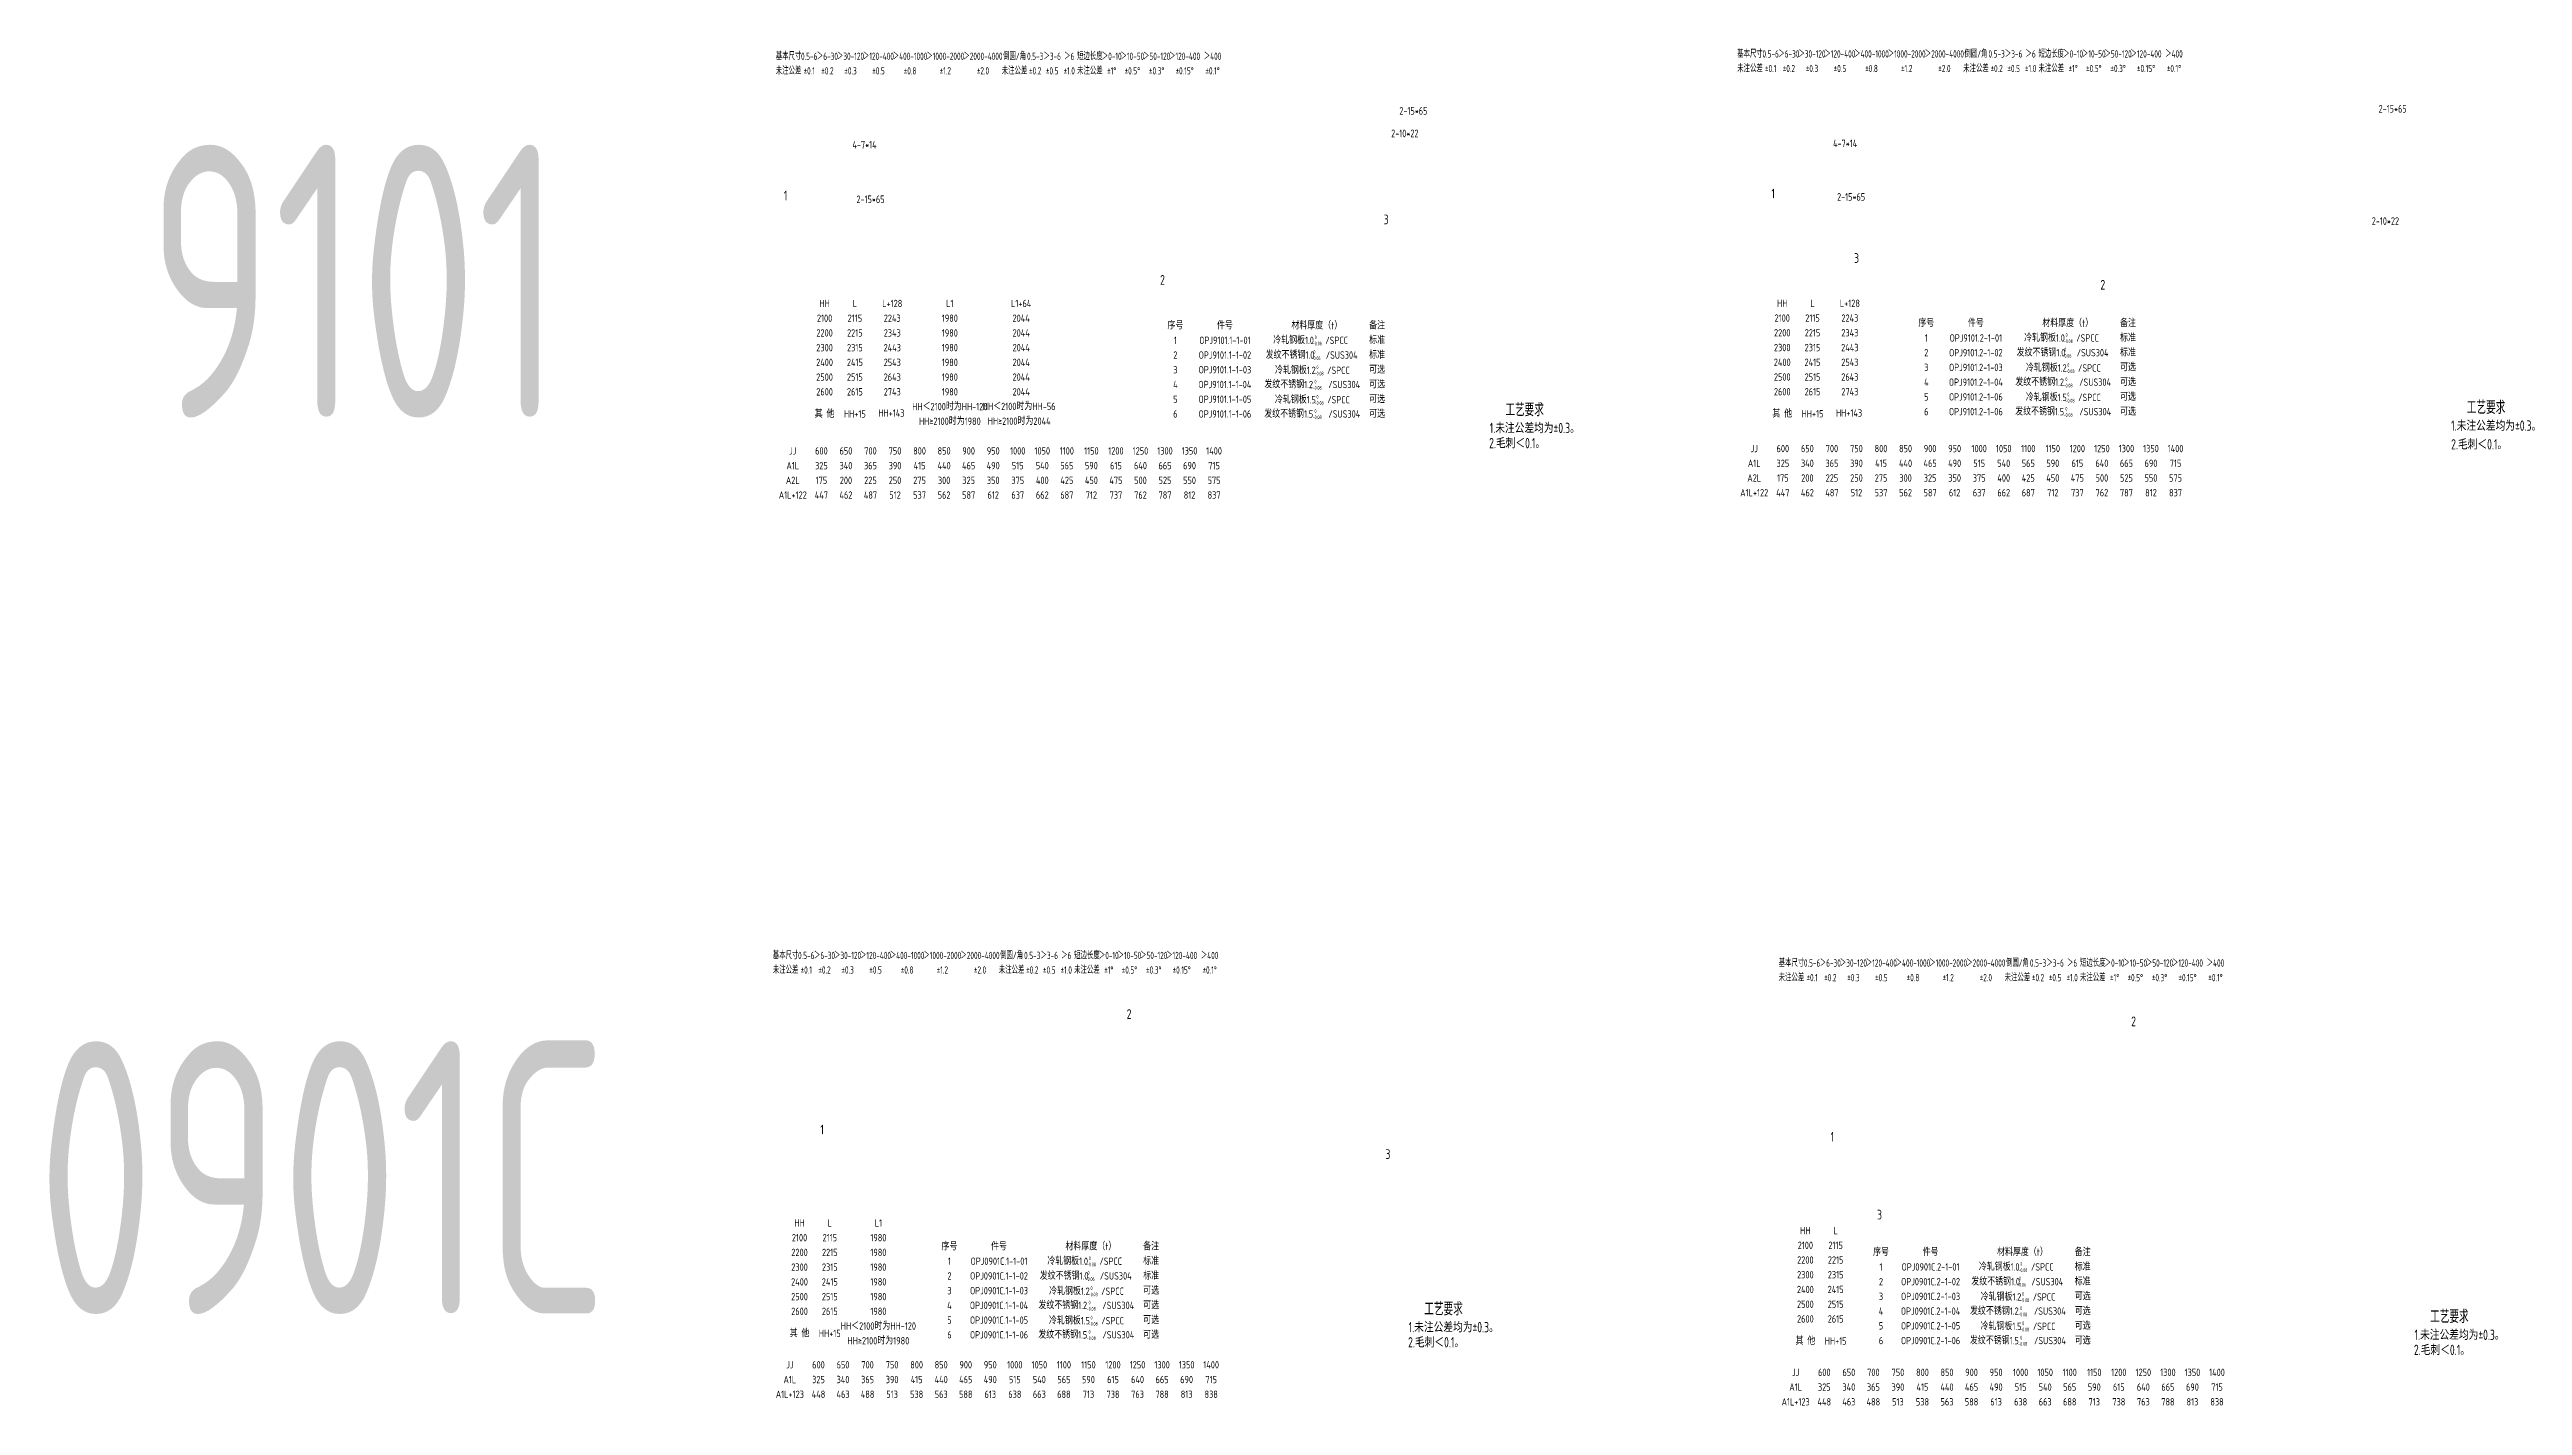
# Model space of a CAD drawing. Header units: inches. Extents: x 14216 to 120088, y -28803 to 23559.
# Drawn here: x 16668 to 25737, y 12131 to 17103 of the extents above; entities that cross this region are included whole.
import ezdxf
from ezdxf.enums import TextEntityAlignment as Align

# ---------------------------------------------------------------- set-up
doc = ezdxf.new("R2010")
doc.units = ezdxf.units.IN
doc.header["$LTSCALE"] = 0.3
doc.header["$MEASUREMENT"] = 0
for name, color, linetype in [('1粗实线', 4, 'Continuous'), ('2', 2, 'Continuous'), ('2细实线', 2, 'Continuous')]:
    doc.layers.add(name, color=color, linetype=linetype)
doc.layers.add('粗实线', color=7, linetype='Continuous', lineweight=30)
doc.styles.add('HZ', font='isocp2.shx', dxfattribs={"width": 0.7, "bigfont": 'hztxt.shx'})

msp = doc.modelspace()

# ---------------------------------------------------------------- texts
at = {"layer": '1粗实线', "color": 4, "style": 'HZ', "width": 0.8}
for s, p in [('1', (19361.3, 16549.7)), ('1', (22982.7, 16556.8)), ('3', (21560.9, 16462.1)), ('3', (23286, 16320.4)), ('2', (20741.1, 16240.3)), ('2', (24189.2, 16222.5)), ('2', (20618.6, 13548.6)), ('2', (24302.2, 13521.8)), ('1', (19495.3, 13125)), ('3', (21567.6, 13035.2)), ('1', (23200, 13098.5)), ('3', (23370.1, 12813.1))]:
    msp.add_text(s, height=35.6, dxfattribs=at).set_placement(p)
at = {"layer": '2', "style": 'HZ', "width": 0.8}
for s, p in [('HH', (19510.8, 16171.7)), ('L', (19621.8, 16171.7)), ('L+128', (19758.9, 16171.7)), ('L1', (19970.1, 16171.7)), ('L1+64', (20231.7, 16171.7)), ('HH', (23022.5, 16172.1)), ('L', (23133.5, 16172.1)), ('L+128', (23270.5, 16172.1)), ('2200', (19510.8, 16063.7)), ('2100', (19510.8, 16117.7)), ('2215', (19621.8, 16063.7)), ('2115', (19621.8, 16117.7)), ('2343', (19758.9, 16063.7)), ('2243', (19758.9, 16117.7)), ('1980', (19970.1, 16117.7)), ('1980', (19970.1, 16063.7)), ('2044', (20231.7, 16117.7)), ('2044', (20231.7, 16063.7)), ('序号', (20797.2, 16090.6)), ('件号', (20978.9, 16090.6)), ('冷轧钢板1.0   /SPCC', (21293, 16036.6)), ('材料厚度（t）', (21315.7, 16090.6)), ('标准', (21536.8, 16036.6)), ('备注', (21536.8, 16090.6)), ('2200', (23022.5, 16064.1)), ('2100', (23022.5, 16118.1)), ('2215', (23133.5, 16064.1)), ('2115', (23133.5, 16118.1)), ('2343', (23270.5, 16064.1)), ('2243', (23270.5, 16118.1)), ('序号', (23550.8, 16099.2)), ('1', (23550.8, 16045.2)), ('OPJ9101.2-1-01', (23732.5, 16045.2)), ('件号', (23732.5, 16099.2)), ('冷轧钢板1.0   /SPCC', (24046.7, 16045.2)), ('材料厚度（t）', (24069.4, 16099.2)), ('标准', (24290.5, 16045.2)), ('备注', (24290.5, 16099.2)), ('2400', (19510.8, 15955.7)), ('2300', (19510.8, 16009.7)), ('2415', (19621.8, 15955.7)), ('2315', (19621.8, 16009.7)), ('2443', (19758.9, 16009.7)), ('2543', (19758.9, 15955.7)), ('1980', (19970.1, 16009.7)), ('1980', (19970.1, 15955.7)), ('2044', (20231.7, 16009.7)), ('2044', (20231.7, 15955.7)), ('2', (20797.2, 15982.6)), ('1', (20797.2, 16036.6)), ('OPJ9101.1-1-02', (20978.9, 15982.6)), ('OPJ9101.1-1-01', (20978.9, 16036.6)), ('发纹不锈钢1.0   /SUS304 ', (21303.8, 15982.6)), ('标准', (21536.8, 15982.6)), ('2400', (23022.5, 15956.1)), ('2300', (23022.5, 16010.1)), ('2415', (23133.5, 15956.1)), ('2315', (23133.5, 16010.1)), ('2443', (23270.5, 16010.1)), ('2543', (23270.5, 15956.1)), ('2', (23550.8, 15991.2)), ('OPJ9101.2-1-02', (23732.5, 15991.2)), ('发纹不锈钢1.0   /SUS304 ', (24057.5, 15991.2)), ('标准', (24290.5, 15991.2)), ('2500', (19510.8, 15901.7)), ('2515', (19621.8, 15901.7)), ('2643', (19758.9, 15901.7)), ('1980', (19970.1, 15901.7)), ('2044', (20231.7, 15901.7)), ('4', (20797.2, 15874.6)), ('3', (20797.2, 15928.6)), ('OPJ9101.1-1-04', (20978.9, 15874.6)), ('OPJ9101.1-1-03', (20978.9, 15928.6)), ('发纹不锈钢1.2    /SUS304 ', (21306.1, 15874.6)), ('冷轧钢板1.2   /SPCC', (21299.6, 15926.6)), ('可选', (21536.8, 15928.6)), ('可选', (21536.8, 15874.6)), ('2500', (23022.5, 15902.1)), ('2515', (23133.5, 15902.1)), ('2643', (23270.5, 15902.1)), ('4', (23550.8, 15883.2)), ('3', (23550.8, 15937.2)), ('OPJ9101.2-1-04', (23732.5, 15883.2)), ('OPJ9101.2-1-03', (23732.5, 15937.2)), ('发纹不锈钢1.2    /SUS304 ', (24059.7, 15883.2)), ('冷轧钢板1.2   /SPCC', (24053.2, 15935.2)), ('可选', (24290.5, 15937.2)), ('可选', (24290.5, 15883.2)), ('其 他', (19510.8, 15766.7)), ('2600', (19510.8, 15847.7)), ('HH+15', (19621.8, 15766.7)), ('2615', (19621.8, 15847.7)), ('HH+143', (19755.8, 15769.7)), ('2743', (19758.9, 15847.7)), ('HH＜2100时为HH-120', (19970.1, 15793.7)), ('1980', (19970.1, 15847.7)), ('HH＜2100时为HH-56', (20224.3, 15794.2)), ('2044', (20231.7, 15847.7)), ('5', (20797.2, 15820.6)), ('6', (20797.2, 15766.6)), ('OPJ9101.1-1-05', (20978.9, 15820.6)), ('OPJ9101.1-1-06', (20978.9, 15766.6)), ('发纹不锈钢1.5    /SUS304 ', (21306.1, 15766.6)), ('冷轧钢板1.5   /SPCC', (21299.6, 15818.6)), ('可选', (21536.8, 15820.6)), ('可选', (21536.8, 15766.6)), ('其 他', (23022.5, 15767.1)), ('2600', (23022.5, 15848.1)), ('HH+15', (23133.5, 15767.1)), ('2615', (23133.5, 15848.1)), ('HH+143', (23267.5, 15770)), ('2743', (23270.5, 15848.1)), ('5', (23550.8, 15829.2)), ('6', (23550.8, 15775.2)), ('OPJ9101.2-1-06', (23732.5, 15829.2)), ('OPJ9101.2-1-06', (23732.5, 15775.2)), ('发纹不锈钢1.5    /SUS304 ', (24059.7, 15775.2)), ('冷轧钢板1.5   /SPCC', (24053.2, 15827.2)), ('可选', (24290.5, 15829.2)), ('可选', (24290.5, 15775.2)), ('HH≥2100时为1980', (19970.1, 15739.7)), ('HH≥2100时为2044', (20224.3, 15740.2)), ('HH', (19418.9, 12800.5)), ('L', (19529.9, 12800.5)), ('L1', (19708.1, 12800.5)), ('2200', (19418.9, 12692.5)), ('2100', (19418.9, 12746.5)), ('2215', (19529.9, 12692.5)), ('2115', (19529.9, 12746.5)), ('1980', (19708.1, 12746.5)), ('1980', (19708.1, 12692.5)), ('序号', (19968.7, 12714.3)), ('件号', (20150.4, 12714.3)), ('材料厚度（t）', (20487.3, 12714.3)), ('备注', (20708.4, 12714.3)), ('2100', (23107.3, 12718.6)), ('HH', (23107.3, 12772.6)), ('2115', (23218.3, 12718.6)), ('L', (23218.3, 12772.6)), ('序号', (23384.7, 12693.3)), ('件号', (23566.4, 12693.3)), ('材料厚度（t）', (23903.2, 12693.3)), ('备注', (24124.3, 12693.3)), ('2300', (19418.9, 12638.5)), ('2315', (19529.9, 12638.5)), ('1980', (19708.1, 12638.5)), ('2', (19968.7, 12606.3)), ('1', (19968.7, 12660.3)), ('OPJ0901C.1-1-02', (20150.4, 12606.3)), ('OPJ0901C.1-1-01', (20150.4, 12660.3)), ('发纹不锈钢1.0   /SUS304 ', (20475.4, 12606.3)), ('冷轧钢板1.0   /SPCC', (20464.6, 12660.3)), ('标准', (20708.4, 12660.3)), ('标准', (20708.4, 12606.3)), ('2300', (23107.3, 12610.6)), ('2200', (23107.3, 12664.6)), ('2315', (23218.3, 12610.6)), ('2215', (23218.3, 12664.6)), ('1', (23384.7, 12639.3)), ('OPJ0901C.2-1-01', (23566.4, 12639.3)), ('冷轧钢板1.0   /SPCC', (23880.5, 12639.3)), ('标准', (24124.3, 12639.3)), ('2400', (19418.9, 12584.5)), ('2500', (19418.9, 12530.5)), ('2415', (19529.9, 12584.5)), ('2515', (19529.9, 12530.5)), ('1980', (19708.1, 12584.5)), ('1980', (19708.1, 12530.5)), ('3', (19968.7, 12552.3)), ('OPJ0901C.1-1-03', (20150.4, 12552.3)), ('冷轧钢板1.2   /SPCC', (20471.1, 12550.3)), ('可选', (20708.4, 12552.3)), ('2400', (23107.3, 12556.6)), ('2500', (23107.3, 12502.6)), ('2415', (23218.3, 12556.6)), ('2515', (23218.3, 12502.6)), ('3', (23384.7, 12531.3)), ('2', (23384.7, 12585.3)), ('OPJ0901C.2-1-03', (23566.4, 12531.3)), ('OPJ0901C.2-1-02', (23566.4, 12585.3)), ('发纹不锈钢1.0   /SUS304 ', (23891.3, 12585.3)), ('冷轧钢板1.2   /SPCC', (23887.1, 12529.4)), ('标准', (24124.3, 12585.3)), ('可选', (24124.3, 12531.3)), ('2600', (19418.9, 12476.5)), ('2615', (19529.9, 12476.5)), ('HH＜2100时为HH-120', (19708.1, 12422.5)), ('1980', (19708.1, 12476.5)), ('4', (19968.7, 12498.3)), ('5', (19968.7, 12444.3)), ('OPJ0901C.1-1-04', (20150.4, 12498.3)), ('OPJ0901C.1-1-05', (20150.4, 12444.3)), ('发纹不锈钢1.2    /SUS304 ', (20477.6, 12498.3)), ('冷轧钢板1.5   /SPCC', (20471.1, 12442.3)), ('可选', (20708.4, 12498.3)), ('可选', (20708.4, 12444.3)), ('2600', (23107.3, 12448.6)), ('2615', (23218.3, 12448.6)), ('4', (23384.7, 12477.3)), ('5', (23384.7, 12423.3)), ('OPJ0901C.2-1-04', (23566.4, 12477.3)), ('OPJ0901C.2-1-05', (23566.4, 12423.3)), ('发纹不锈钢1.2    /SUS304 ', (23893.6, 12477.3)), ('冷轧钢板1.5   /SPCC', (23887.1, 12421.4)), ('可选', (24124.3, 12477.3)), ('可选', (24124.3, 12423.3)), ('其 他', (19418.9, 12395.5)), ('HH+15', (19529.9, 12395.5)), ('HH≥2100时为1980', (19708.1, 12368.5)), ('6', (19968.7, 12390.3)), ('OPJ0901C.1-1-06', (20150.4, 12390.3)), ('发纹不锈钢1.5    /SUS304 ', (20477.6, 12390.3)), ('可选', (20708.4, 12390.3)), ('其 他', (23107.3, 12367.6)), ('HH+15', (23218.3, 12367.6)), ('6', (23384.7, 12369.3)), ('OPJ0901C.2-1-06', (23566.4, 12369.3)), ('发纹不锈钢1.5    /SUS304 ', (23893.6, 12369.3)), ('可选', (24124.3, 12369.3))]:
    msp.add_text(s, height=27, dxfattribs=at).set_placement(p, align=Align.MIDDLE_CENTER)
at = {"layer": '2', "color": 6, "style": 'HZ', "width": 0.75}
for s, p in [('1.未注公差均为±0.3。', (21949.8, 15696.1)), ('1.未注公差均为±0.3。', (25475.4, 15704.7)), ('2.毛刺＜0.1。', (21947.6, 15640.7)), ('2.毛刺＜0.1。', (25475.3, 15636.4)), ('1.未注公差均为±0.3。', (21652.6, 12399.4)), ('2.毛刺＜0.1。', (21650.5, 12344)), ('2.毛刺＜0.1。', (25338.9, 12316.1)), ('1.未注公差均为±0.3。', (25341, 12371.5))]:
    msp.add_text(s, height=38, dxfattribs=at).set_placement(p)
at = {"layer": '2', "color": 6, "attachment_point": 5, "style": 'HZ'}
for s, insert, char_height in [('\\A1;2-15*65', (21669.9, 16877.8), 28), ('\\A1;2-15*65', (25260.7, 16885.5), 28), ('\\A1;2-10*22', (21638.6, 16795.2), 28), ('\\A1;9101', (17790.2, 16253.5), 1000), ('\\A1;4-7*14', (19657.3, 16753.5), 28), ('\\A1;4-7*14', (23253.1, 16758.6), 28), ('\\A1;2-15*65', (19679.3, 16553.7), 28), ('\\A1;2-15*65', (23275, 16562.3), 28), ('\\A1;2-10*22', (25234.3, 16473.8), 28), ('\\A1;0901C', (17668.9, 12966.7), 1000)]:
    msp.add_mtext(s, dxfattribs=dict(at, insert=insert, char_height=char_height))
at = {"layer": '2', "char_height": 13.73, "attachment_point": 1, "style": 'HZ'}
for s, insert in [(' 0\\P-0.08', (21301.1, 16054.4)), (' 0\\P-0.08', (24054.8, 16063)), (' 0\\P-0.06', (21296.5, 16000.9)), (' 0\\P-0.06', (24050.2, 16009.5)), (' 0\\P-0.08', (21300.4, 15892.1)), (' 0\\P-0.08', (21307.7, 15944.5)), (' 0\\P-0.08', (24054.1, 15900.6)), (' 0\\P-0.08', (24061.3, 15953.1)), (' 0\\P-0.08', (21300.4, 15784.1)), (' 0\\P-0.08', (21307.7, 15836.5)), (' 0\\P-0.08', (24054.1, 15792.6)), (' 0\\P-0.08', (24061.3, 15845.1)), (' 0\\P-0.06', (20468.1, 12624.6)), (' 0\\P-0.08', (20472.7, 12678.1)), (' 0\\P-0.08', (23888.6, 12657.2)), (' 0\\P-0.08', (20472, 12515.7)), (' 0\\P-0.08', (20479.2, 12568.2)), (' 0\\P-0.06', (23884, 12603.7)), (' 0\\P-0.08', (23895.2, 12547.3)), (' 0\\P-0.08', (20479.2, 12460.2)), (' 0\\P-0.08', (23887.9, 12494.8)), (' 0\\P-0.08', (23895.2, 12439.3)), (' 0\\P-0.08', (20472, 12407.7)), (' 0\\P-0.08', (23887.9, 12386.8))]:
    msp.add_mtext(s, dxfattribs=dict(at, insert=insert))
at = {"layer": '2细实线', "linetype": 'ByBlock', "style": 'HZ', "width": 0.65}
for s, p in [('基本尺寸', (19378.7, 17078)), ('0.5-6', (19454.4, 17078)), ('＞6-30', (19521.2, 17078)), ('＞30-120', (19605.9, 17078)), ('＞120-400', (19708.3, 17078)), ('＞400-1000', (19824.2, 17078)), ('＞1000-2000', (19953.4, 17078)), ('＞2000-4000', (20091.5, 17078)), ('倒圆/角', (20207.3, 17078)), ('0.5-3', (20283, 17078)), ('＞3-6', (20345.4, 17078)), ('＞6', (20407.8, 17078)), ('短边长度', (20483.5, 17078)), ('＞0-10', (20563.7, 17078)), ('＞10-50', (20639.4, 17078)), ('＞50-120', (20728.5, 17078)), ('＞120-400', (20831, 17078)), ('＞400', (20933.5, 17078)), ('基本尺寸', (22904.3, 17086.6)), ('未注公差', (22904.3, 17033.2)), ('0.5-6', (22980, 17086.6)), ('＞6-30', (23046.8, 17086.6)), ('＞30-120', (23131.5, 17086.6)), ('＞120-400', (23233.9, 17086.6)), ('＞400-1000', (23349.8, 17086.6)), ('＞1000-2000', (23478.9, 17086.6)), ('＞2000-4000', (23617.1, 17086.6)), ('未注公差', (23732.9, 17033.2)), ('倒圆/角', (23732.9, 17086.6)), ('0.5-3', (23808.6, 17086.6)), ('＞3-6', (23871, 17086.6)), ('＞6', (23933.4, 17086.6)), ('未注公差', (24009.1, 17033.2)), ('短边长度', (24009.1, 17086.6)), ('＞0-10', (24089.3, 17086.6)), ('＞10-50', (24165, 17086.6)), ('＞50-120', (24254.1, 17086.6)), ('＞120-400', (24356.6, 17086.6)), ('＞400', (24459, 17086.6)), ('未注公差', (19378.7, 17024.6)), ('%%p0.1', (19454.4, 17024.6)), ('%%p0.2', (19521.2, 17024.6)), ('%%p0.3', (19605.9, 17024.6)), ('%%p0.5', (19708.3, 17024.6)), ('%%p0.8', (19824.2, 17024.6)), ('%%p1.2', (19953.4, 17024.6)), ('%%p2.0', (20091.5, 17024.6)), ('未注公差', (20207.3, 17024.6)), ('%%p0.2', (20283, 17024.6)), ('%%p0.5', (20345.4, 17024.6)), ('%%p1.0', (20407.8, 17024.6)), ('未注公差', (20483.5, 17024.6)), ('%%p1%%d', (20563.7, 17024.6)), ('%%p0.5%%d', (20639.4, 17024.6)), ('%%p0.3%%d', (20728.5, 17024.6)), ('%%p0.15%%d', (20831, 17024.6)), ('%%p0.1%%d', (20933.5, 17024.6)), ('%%p0.1', (22980, 17033.2)), ('%%p0.2', (23046.8, 17033.2)), ('%%p0.3', (23131.5, 17033.2)), ('%%p0.5', (23233.9, 17033.2)), ('%%p0.8', (23349.8, 17033.2)), ('%%p1.2', (23478.9, 17033.2)), ('%%p2.0', (23617.1, 17033.2)), ('%%p0.2', (23808.6, 17033.2)), ('%%p0.5', (23871, 17033.2)), ('%%p1.0', (23933.4, 17033.2)), ('%%p1%%d', (24089.3, 17033.2)), ('%%p0.5%%d', (24165, 17033.2)), ('%%p0.3%%d', (24254.1, 17033.2)), ('%%p0.15%%d', (24356.6, 17033.2)), ('%%p0.1%%d', (24459, 17033.2)), ('基本尺寸', (19367.9, 13781.3)), ('0.5-6', (19443.6, 13781.3)), ('＞6-30', (19510.5, 13781.3)), ('＞30-120', (19595.1, 13781.3)), ('＞120-400', (19697.6, 13781.3)), ('＞400-1000', (19813.4, 13781.3)), ('＞1000-2000', (19942.6, 13781.3)), ('＞2000-4000', (20080.7, 13781.3)), ('倒圆/角', (20196.5, 13781.3)), ('0.5-3', (20272.3, 13781.3)), ('＞3-6', (20334.6, 13781.3)), ('＞6', (20397, 13781.3)), ('短边长度', (20472.8, 13781.3)), ('＞0-10', (20552.9, 13781.3)), ('＞10-50', (20628.7, 13781.3)), ('＞50-120', (20717.8, 13781.3)), ('＞120-400', (20820.2, 13781.3)), ('＞400', (20922.7, 13781.3)), ('未注公差', (19367.9, 13727.9)), ('%%p0.1', (19443.6, 13727.9)), ('%%p0.2', (19510.5, 13727.9)), ('%%p0.3', (19595.1, 13727.9)), ('%%p0.5', (19697.6, 13727.9)), ('%%p0.8', (19813.4, 13727.9)), ('%%p1.2', (19942.6, 13727.9)), ('%%p2.0', (20080.7, 13727.9)), ('未注公差', (20196.5, 13727.9)), ('%%p0.2', (20272.3, 13727.9)), ('%%p0.5', (20334.6, 13727.9)), ('%%p1.0', (20397, 13727.9)), ('未注公差', (20472.8, 13727.9)), ('%%p1%%d', (20552.9, 13727.9)), ('%%p0.5%%d', (20628.7, 13727.9)), ('%%p0.3%%d', (20717.8, 13727.9)), ('%%p0.15%%d', (20820.2, 13727.9)), ('%%p0.1%%d', (20922.7, 13727.9)), ('基本尺寸', (23056.3, 13753.5)), ('未注公差', (23056.3, 13700)), ('0.5-6', (23132, 13753.5)), ('%%p0.1', (23132, 13700)), ('＞6-30', (23198.8, 13753.5)), ('%%p0.2', (23198.8, 13700)), ('＞30-120', (23283.5, 13753.5)), ('%%p0.3', (23283.5, 13700)), ('＞120-400', (23385.9, 13753.5)), ('%%p0.5', (23385.9, 13700)), ('＞400-1000', (23501.8, 13753.5)), ('%%p0.8', (23501.8, 13700)), ('＞1000-2000', (23631, 13753.5)), ('%%p1.2', (23631, 13700)), ('＞2000-4000', (23769.1, 13753.5)), ('%%p2.0', (23769.1, 13700)), ('未注公差', (23884.9, 13700)), ('倒圆/角', (23884.9, 13753.5)), ('0.5-3', (23960.6, 13753.5)), ('%%p0.2', (23960.6, 13700)), ('＞3-6', (24023, 13753.5)), ('%%p0.5', (24023, 13700)), ('%%p1.0', (24085.4, 13700)), ('＞6', (24085.4, 13753.5)), ('短边长度', (24161.1, 13753.5)), ('未注公差', (24161.1, 13700)), ('＞0-10', (24241.3, 13753.5)), ('%%p1%%d', (24241.3, 13700)), ('＞10-50', (24317, 13753.5)), ('%%p0.5%%d', (24317, 13700)), ('＞50-120', (24406.1, 13753.5)), ('%%p0.3%%d', (24406.1, 13700)), ('＞120-400', (24508.6, 13753.5)), ('%%p0.15%%d', (24508.6, 13700)), ('＞400', (24611.1, 13753.5)), ('%%p0.1%%d', (24611.1, 13700))]:
    msp.add_text(s, height=26.73, dxfattribs=at).set_placement(p, align=Align.MIDDLE_CENTER)
at = {"layer": '2细实线', "style": 'HZ', "width": 0.8}
for s, p in [('JJ', (19394.1, 15631.2)), ('600', (19499.1, 15631.2)), ('650', (19589.1, 15631.2)), ('700', (19679.1, 15631.2)), ('750', (19769.1, 15631.2)), ('800', (19859.1, 15631.2)), ('850', (19949.1, 15631.2)), ('900', (20039.1, 15631.2)), ('950', (20129.1, 15631.2)), ('1000', (20219.1, 15631.2)), ('1050', (20309.1, 15631.2)), ('1100', (20399.1, 15631.2)), ('1150', (20489.1, 15631.2)), ('1200', (20579.1, 15631.2)), ('1250', (20669.1, 15631.2)), ('1300', (20759.1, 15631.2)), ('1350', (20849.1, 15631.2)), ('1400', (20939.1, 15631.2)), ('A1L', (22919.7, 15585.8)), ('JJ', (22919.7, 15639.8)), ('325', (23024.7, 15585.8)), ('600', (23024.7, 15639.8)), ('340', (23114.7, 15585.8)), ('650', (23114.7, 15639.8)), ('365', (23204.7, 15585.8)), ('700', (23204.7, 15639.8)), ('390', (23294.7, 15585.8)), ('750', (23294.7, 15639.8)), ('800', (23384.7, 15639.8)), ('415', (23384.7, 15585.8)), ('440', (23474.7, 15585.8)), ('850', (23474.7, 15639.8)), ('465', (23564.7, 15585.8)), ('900', (23564.7, 15639.8)), ('490', (23654.7, 15585.8)), ('950', (23654.7, 15639.8)), ('1000', (23744.7, 15639.8)), ('515', (23744.7, 15585.8)), ('1050', (23834.7, 15639.8)), ('540', (23834.7, 15585.8)), ('1100', (23924.7, 15639.8)), ('565', (23924.7, 15585.8)), ('1150', (24014.7, 15639.8)), ('590', (24014.7, 15585.8)), ('1200', (24104.7, 15639.8)), ('615', (24104.7, 15585.8)), ('1250', (24194.7, 15639.8)), ('640', (24194.7, 15585.8)), ('1300', (24284.7, 15639.8)), ('665', (24284.7, 15585.8)), ('1350', (24374.7, 15639.8)), ('690', (24374.7, 15585.8)), ('1400', (24464.7, 15639.8)), ('715', (24464.7, 15585.8)), ('A2L', (19394.1, 15523.2)), ('A1L', (19394.1, 15577.2)), ('325', (19499.1, 15577.2)), ('175', (19499.1, 15523.2)), ('340', (19589.1, 15577.2)), ('200', (19589.1, 15523.2)), ('365', (19679.1, 15577.2)), ('225', (19679.1, 15523.2)), ('390', (19769.1, 15577.2)), ('250', (19769.1, 15523.2)), ('275', (19859.1, 15523.2)), ('415', (19859.1, 15577.2)), ('440', (19949.1, 15577.2)), ('300', (19949.1, 15523.2)), ('465', (20039.1, 15577.2)), ('325', (20039.1, 15523.2)), ('490', (20129.1, 15577.2)), ('350', (20129.1, 15523.2)), ('375', (20219.1, 15523.2)), ('515', (20219.1, 15577.2)), ('540', (20309.1, 15577.2)), ('400', (20309.1, 15523.2)), ('425', (20399.1, 15523.2)), ('565', (20399.1, 15577.2)), ('450', (20489.1, 15523.2)), ('590', (20489.1, 15577.2)), ('475', (20579.1, 15523.2)), ('615', (20579.1, 15577.2)), ('640', (20669.1, 15577.2)), ('500', (20669.1, 15523.2)), ('665', (20759.1, 15577.2)), ('525', (20759.1, 15523.2)), ('690', (20849.1, 15577.2)), ('550', (20849.1, 15523.2)), ('575', (20939.1, 15523.2)), ('715', (20939.1, 15577.2)), ('A2L', (22919.7, 15531.8)), ('175', (23024.7, 15531.8)), ('200', (23114.7, 15531.8)), ('225', (23204.7, 15531.8)), ('250', (23294.7, 15531.8)), ('275', (23384.7, 15531.8)), ('300', (23474.7, 15531.8)), ('325', (23564.7, 15531.8)), ('350', (23654.7, 15531.8)), ('375', (23744.7, 15531.8)), ('400', (23834.7, 15531.8)), ('425', (23924.7, 15531.8)), ('450', (24014.7, 15531.8)), ('475', (24104.7, 15531.8)), ('500', (24194.7, 15531.8)), ('525', (24284.7, 15531.8)), ('550', (24374.7, 15531.8)), ('575', (24464.7, 15531.8)), ('A1L+122', (19394.1, 15469.2)), ('447', (19499.1, 15469.2)), ('462', (19589.1, 15469.2)), ('487', (19679.1, 15469.2)), ('512', (19769.1, 15469.2)), ('537', (19859.1, 15469.2)), ('562', (19949.1, 15469.2)), ('587', (20039.1, 15469.2)), ('612', (20129.1, 15469.2)), ('637', (20219.1, 15469.2)), ('662', (20309.1, 15469.2)), ('687', (20399.1, 15469.2)), ('712', (20489.1, 15469.2)), ('737', (20579.1, 15469.2)), ('762', (20669.1, 15469.2)), ('787', (20759.1, 15469.2)), ('812', (20849.1, 15469.2)), ('837', (20939.1, 15469.2)), ('A1L+122', (22919.7, 15477.8)), ('447', (23024.7, 15477.8)), ('462', (23114.7, 15477.8)), ('487', (23204.7, 15477.8)), ('512', (23294.7, 15477.8)), ('537', (23384.7, 15477.8)), ('562', (23474.7, 15477.8)), ('587', (23564.7, 15477.8)), ('612', (23654.7, 15477.8)), ('637', (23744.7, 15477.8)), ('662', (23834.7, 15477.8)), ('687', (23924.7, 15477.8)), ('712', (24014.7, 15477.8)), ('737', (24104.7, 15477.8)), ('762', (24194.7, 15477.8)), ('787', (24284.7, 15477.8)), ('812', (24374.7, 15477.8)), ('837', (24464.7, 15477.8)), ('JJ', (19383.4, 12280.4)), ('600', (19488.4, 12280.4)), ('650', (19578.4, 12280.4)), ('700', (19668.4, 12280.4)), ('750', (19758.4, 12280.4)), ('800', (19848.4, 12280.4)), ('850', (19938.4, 12280.4)), ('900', (20028.4, 12280.4)), ('950', (20118.4, 12280.4)), ('1000', (20208.4, 12280.4)), ('1050', (20298.4, 12280.4)), ('1100', (20388.4, 12280.4)), ('1150', (20478.4, 12280.4)), ('1200', (20568.4, 12280.4)), ('1250', (20658.4, 12280.4)), ('1300', (20748.4, 12280.4)), ('1350', (20838.4, 12280.4)), ('1400', (20928.4, 12280.4)), ('JJ', (23071.7, 12252.6)), ('600', (23176.7, 12252.6)), ('650', (23266.7, 12252.6)), ('700', (23356.7, 12252.6)), ('750', (23446.7, 12252.6)), ('800', (23536.7, 12252.6)), ('850', (23626.7, 12252.6)), ('900', (23716.7, 12252.6)), ('950', (23806.7, 12252.6)), ('1000', (23896.7, 12252.6)), ('1050', (23986.7, 12252.6)), ('1100', (24076.7, 12252.6)), ('1150', (24166.7, 12252.6)), ('1200', (24256.7, 12252.6)), ('1250', (24346.7, 12252.6)), ('1300', (24436.7, 12252.6)), ('1350', (24526.7, 12252.6)), ('1400', (24616.7, 12252.6)), ('A1L+123', (19383.4, 12172.4)), ('A1L', (19383.4, 12226.4)), ('448', (19488.4, 12172.4)), ('325', (19488.4, 12226.4)), ('463', (19578.4, 12172.4)), ('340', (19578.4, 12226.4)), ('488', (19668.4, 12172.4)), ('365', (19668.4, 12226.4)), ('390', (19758.4, 12226.4)), ('513', (19758.4, 12172.4)), ('538', (19848.4, 12172.4)), ('415', (19848.4, 12226.4)), ('440', (19938.4, 12226.4)), ('563', (19938.4, 12172.4)), ('465', (20028.4, 12226.4)), ('588', (20028.4, 12172.4)), ('490', (20118.4, 12226.4)), ('613', (20118.4, 12172.4)), ('638', (20208.4, 12172.4)), ('515', (20208.4, 12226.4)), ('540', (20298.4, 12226.4)), ('663', (20298.4, 12172.4)), ('688', (20388.4, 12172.4)), ('565', (20388.4, 12226.4)), ('590', (20478.4, 12226.4)), ('713', (20478.4, 12172.4)), ('738', (20568.4, 12172.4)), ('615', (20568.4, 12226.4)), ('763', (20658.4, 12172.4)), ('640', (20658.4, 12226.4)), ('788', (20748.4, 12172.4)), ('665', (20748.4, 12226.4)), ('690', (20838.4, 12226.4)), ('813', (20838.4, 12172.4)), ('838', (20928.4, 12172.4)), ('715', (20928.4, 12226.4)), ('A1L+123', (23071.7, 12144.6)), ('A1L', (23071.7, 12198.6)), ('448', (23176.7, 12144.6)), ('325', (23176.7, 12198.6)), ('463', (23266.7, 12144.6)), ('340', (23266.7, 12198.6)), ('488', (23356.7, 12144.6)), ('365', (23356.7, 12198.6)), ('390', (23446.7, 12198.6)), ('513', (23446.7, 12144.6)), ('538', (23536.7, 12144.6)), ('415', (23536.7, 12198.6)), ('440', (23626.7, 12198.6)), ('563', (23626.7, 12144.6)), ('465', (23716.7, 12198.6)), ('588', (23716.7, 12144.6)), ('490', (23806.7, 12198.6)), ('613', (23806.7, 12144.6)), ('638', (23896.7, 12144.6)), ('515', (23896.7, 12198.6)), ('540', (23986.7, 12198.6)), ('663', (23986.7, 12144.6)), ('688', (24076.7, 12144.6)), ('565', (24076.7, 12198.6)), ('590', (24166.7, 12198.6)), ('713', (24166.7, 12144.6)), ('738', (24256.7, 12144.6)), ('615', (24256.7, 12198.6)), ('763', (24346.7, 12144.6)), ('640', (24346.7, 12198.6)), ('788', (24436.7, 12144.6)), ('665', (24436.7, 12198.6)), ('690', (24526.7, 12198.6)), ('813', (24526.7, 12144.6)), ('838', (24616.7, 12144.6)), ('715', (24616.7, 12198.6))]:
    msp.add_text(s, height=27, dxfattribs=at).set_placement(p, align=Align.MIDDLE_CENTER)
at = {"layer": '粗实线', "color": 3, "linetype": 'Continuous', "lineweight": -3, "style": 'HZ', "width": 0.7}
for p in [(22007.2, 15758), (25532.8, 15766.6), (21710, 12461.3), (25398.4, 12433.5)]:
    msp.add_text('工艺要求', height=48, dxfattribs=at).set_placement(p)

doc.saveas('drawing.dxf')
